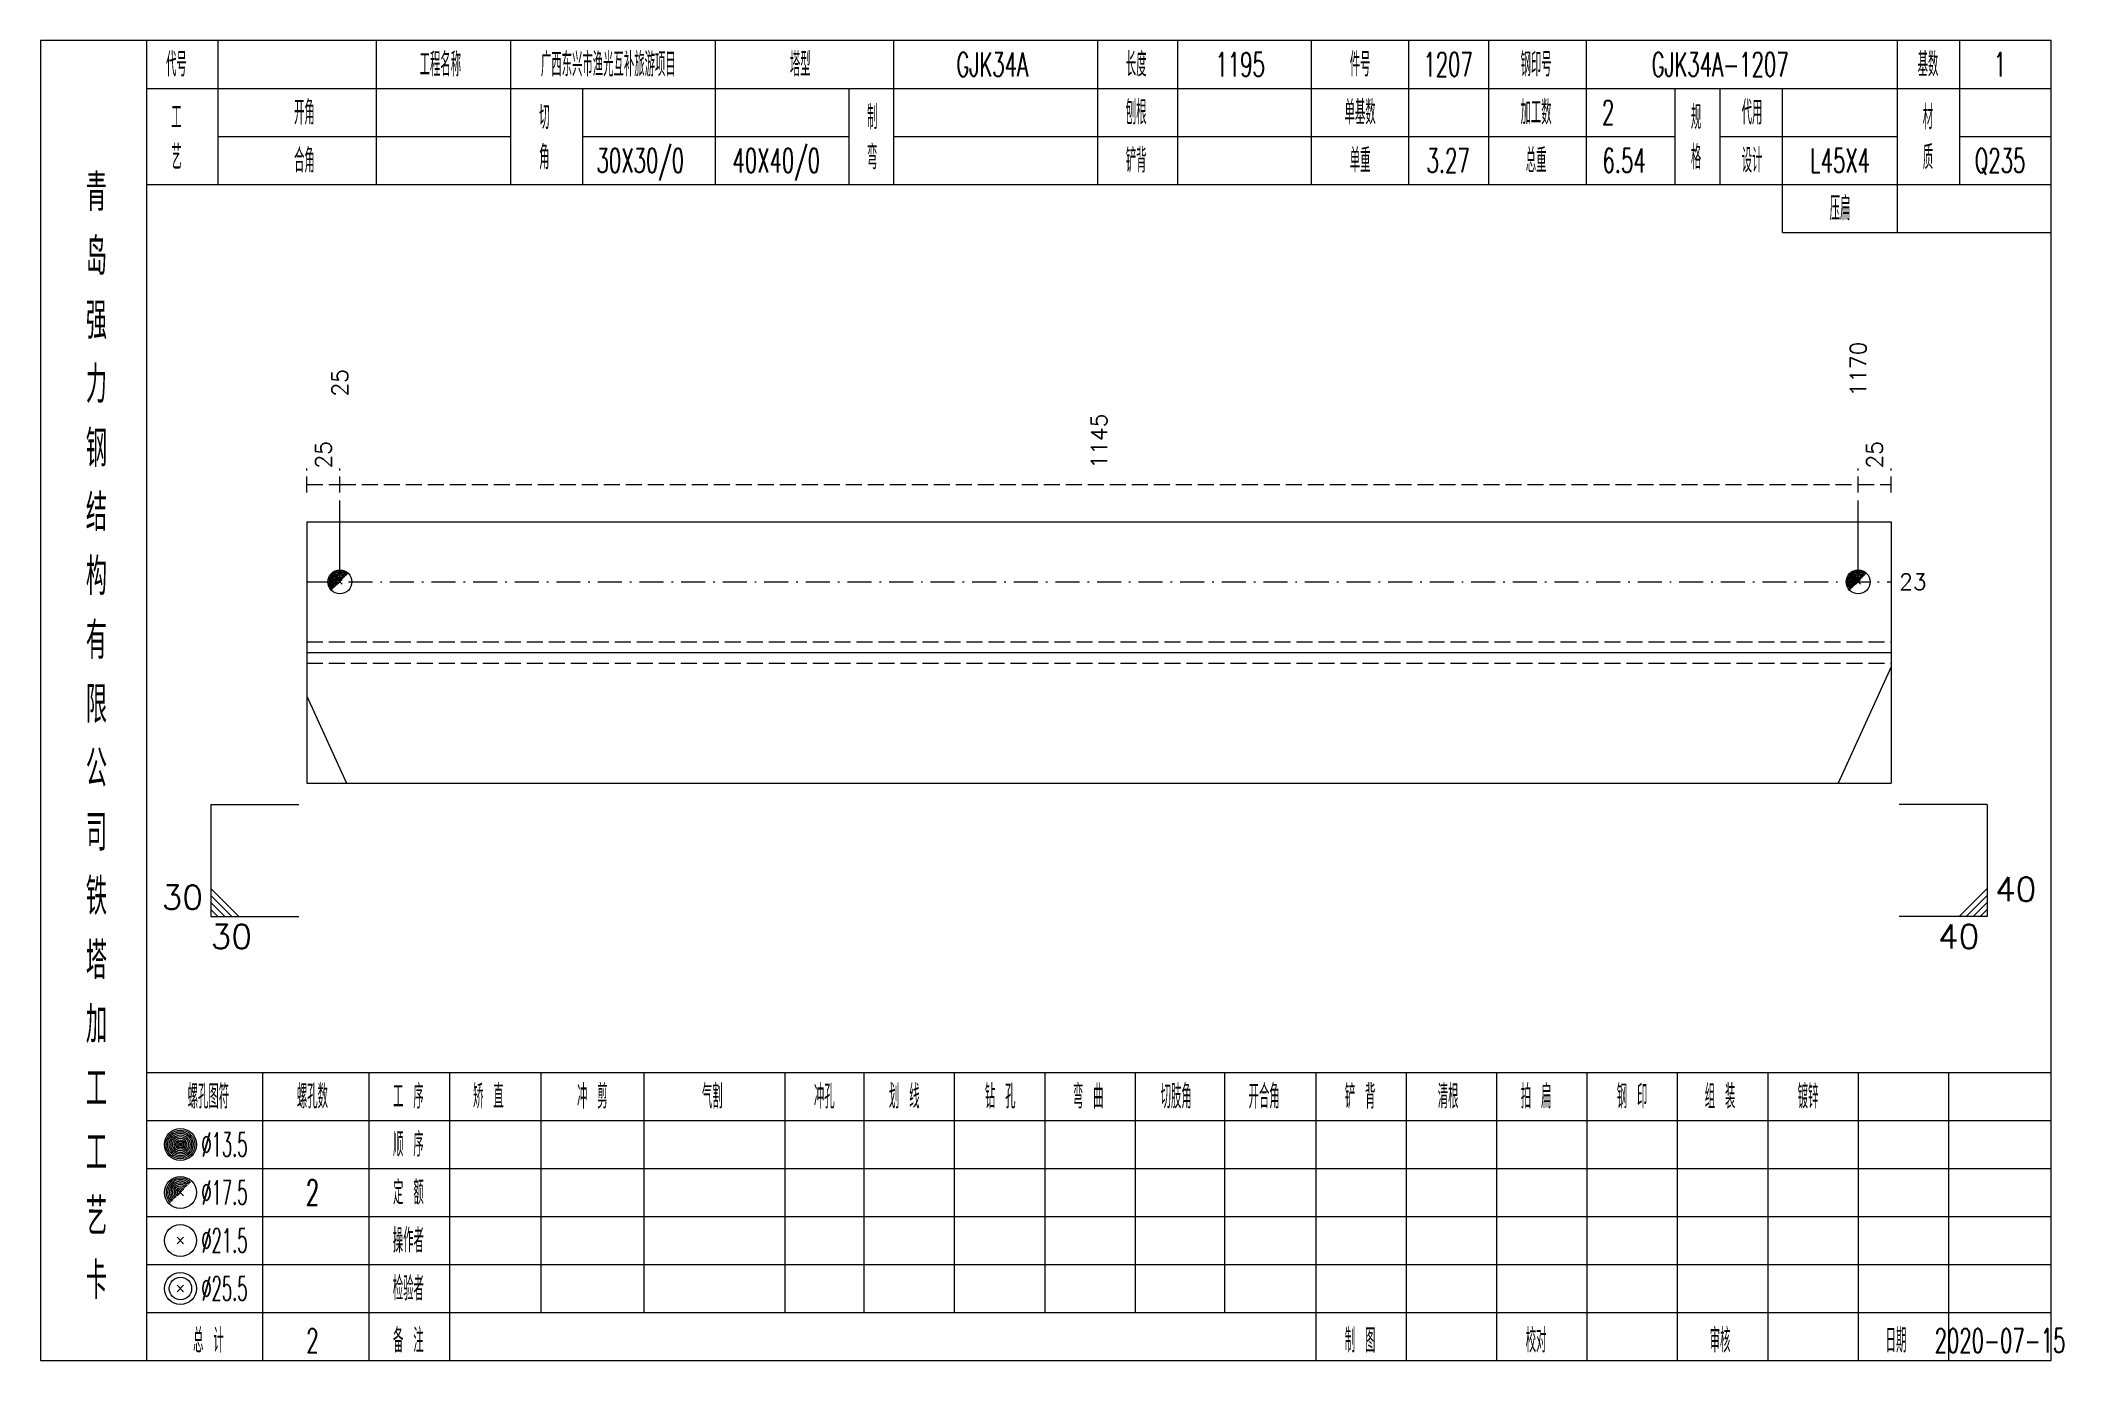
# Model space of a CAD drawing. Extents: x 0 to 2606, y -377 to 6479.
# Drawn here: x 2352.6 to 2605.5, y 1400 to 1565 of the extents above; entities that cross this region are included whole.
import ezdxf
from ezdxf.enums import TextEntityAlignment as Align

# ---------------------------------------------------------------- set-up
doc = ezdxf.new("R2010")
doc.units = 0
doc.header["$MEASUREMENT"] = 0
doc.linetypes.add('一点画线', pattern=[5.2, 3, -1, 0.2, -1])
doc.linetypes.add('虚线', pattern=[2.75, 2, -0.75])
doc.layers.get('0').update_dxf_attribs({"linetype": 'CONTINUOUS', "lineweight": 25})
doc.layers.add('1', color=7, linetype='CONTINUOUS', lineweight=25)
doc.layers.add('4', color=7, linetype='CONTINUOUS', lineweight=25)
doc.styles.get("Standard").update_dxf_attribs({"font": 'simplex.shx', "width": 0.7, "height": 3, "bigfont": 'gbhzfs.shx'})

msp = doc.modelspace()

# ---------------------------------------------------------------- texts
at = {"color": 7, "linetype": 'Continuous', "lineweight": 13}
for s, p in [('1170', (2579.86, 1520.5)), ('25', (2390.04, 1520.5))]:
    msp.add_text(s, height=2, rotation=90, dxfattribs=at).set_placement(p, align=Align.MIDDLE_LEFT)
at = {"color": 8, "linetype": 'Continuous', "lineweight": 9}
for s, p in [('1145', (2484.95, 1511.5)), ('25', (2387.97, 1511.5)), ('25', (2581.93, 1511.5))]:
    msp.add_text(s, height=2, rotation=90, dxfattribs=at).set_placement(p, align=Align.MIDDLE_LEFT)
at = {"color": 7, "linetype": 'Continuous', "lineweight": 13}
msp.add_text('23', height=2, dxfattribs=at).set_placement((2585, 1497.33), align=Align.MIDDLE_LEFT)
msp.add_text('40', height=3, dxfattribs=at).set_placement((2597, 1456.5), align=Align.BOTTOM_LEFT)
msp.add_text('30', height=3, dxfattribs=at).set_placement((2372.9, 1455.5), align=Align.BOTTOM_RIGHT)
msp.add_text('30', height=3, dxfattribs=at).set_placement((2373.9, 1454.5), align=Align.TOP_LEFT)
msp.add_text('40', height=3, dxfattribs=at).set_placement((2595, 1454.5), align=Align.TOP_RIGHT)
at = {"layer": '4', "color": 1, "linetype": 'Continuous', "lineweight": 13}
for s, height, width, p in [('代号', 3, 0.6, (2369.6, 1562)), ('工程名称', 3, 0.6, (2402.6, 1562)), ('广西东兴市渔光互补旅游项目', 3, 0.6, (2423.6, 1562)), ('塔型', 3, 0.6, (2447.6, 1562)), ('GJK34A', 3, 0.6, (2471.6, 1562)), ('长度', 3, 0.6, (2489.6, 1562)), ('1195', 3, 0.6, (2502.6, 1562)), ('件号', 3, 0.6, (2517.6, 1562)), ('1207', 3, 0.6, (2528.6, 1562)), ('钢印号', 3, 0.6, (2539.6, 1562)), ('GJK34A-1207', 3, 0.6, (2562.6, 1562)), ('基数', 3, 0.6, (2588.6, 1562)), ('1', 3, 0.6, (2597.6, 1562)), ('工', 3, 0.6, (2369.6, 1555.4)), ('开角', 3, 0.6, (2385.6, 1556)), ('切', 3, 0.6, (2415.6, 1555.4)), ('制', 3, 0.6, (2456.6, 1555.4)), ('刨根', 3, 0.6, (2489.6, 1556)), ('单基数', 3, 0.6, (2517.6, 1556)), ('加工数', 3, 0.6, (2539.6, 1556)), ('2', 3, 0.6, (2548.6, 1556)), ('规', 3, 0.6, (2559.6, 1555.4)), ('代用', 3, 0.6, (2566.6, 1556)), ('材', 3, 0.6, (2588.6, 1555.4)), ('艺', 3, 0.6, (2369.6, 1550.4)), ('合角', 3, 0.6, (2385.6, 1550)), ('角', 3, 0.6, (2415.6, 1550.4)), ('30X30/0', 3, 0.6, (2427.6, 1550)), ('40X40/0', 3, 0.6, (2444.6, 1550)), ('弯', 3, 0.6, (2456.6, 1550.4)), ('铲背', 3, 0.6, (2489.6, 1550)), ('单重', 3, 0.6, (2517.6, 1550)), ('3.27', 3, 0.6, (2528.6, 1550)), ('总重', 3, 0.6, (2539.6, 1550)), ('6.54', 3, 0.6, (2550.6, 1550)), ('格', 3, 0.6, (2559.6, 1550.4)), ('设计', 3, 0.6, (2566.6, 1550)), ('L45X4', 3, 0.6, (2577.6, 1550)), ('质', 3, 0.6, (2588.6, 1550.4)), ('Q235', 3, 0.6, (2597.6, 1550)), ('青', 4.6, 0.8, (2359.6, 1546)), ('压扁', 3, 0.6, (2577.6, 1544)), ('岛', 4.6, 0.8, (2359.6, 1538)), ('强', 4.6, 0.8, (2359.6, 1530)), ('力', 4.6, 0.8, (2359.6, 1522)), ('钢', 4.6, 0.8, (2359.6, 1514)), ('结', 4.6, 0.8, (2359.6, 1506)), ('构', 4.6, 0.8, (2359.6, 1498)), ('有', 4.6, 0.8, (2359.6, 1490)), ('限', 4.6, 0.8, (2359.6, 1482)), ('公', 4.6, 0.8, (2359.6, 1474)), ('司', 4.6, 0.8, (2359.6, 1466)), ('铁', 4.6, 0.8, (2359.6, 1458)), ('塔', 4.6, 0.8, (2359.6, 1450)), ('加', 4.6, 0.8, (2359.6, 1442)), ('工', 4.6, 0.8, (2359.6, 1434)), ('螺孔图符', 3, 0.6, (2373.6, 1433)), ('螺孔数', 3, 0.6, (2386.6, 1433)), ('工 序', 3, 0.6, (2398.6, 1433)), ('矫 直', 3, 0.6, (2408.6, 1433)), ('冲 剪', 3, 0.6, (2421.6, 1433)), ('气割', 3, 0.6, (2436.6, 1433)), ('冲孔', 3, 0.6, (2450.6, 1433)), ('划 线', 3, 0.6, (2460.6, 1433)), ('钻 孔', 3, 0.6, (2472.6, 1433)), ('弯 曲', 3, 0.6, (2483.6, 1433)), ('切肢角', 3, 0.6, (2494.6, 1433)), ('开合角', 3, 0.6, (2505.6, 1433)), ('铲 背', 3, 0.6, (2517.6, 1433)), ('清根', 3, 0.6, (2528.6, 1433)), ('拍 扁', 3, 0.6, (2539.6, 1433)), ('钢 印', 3, 0.6, (2551.6, 1433)), ('组 装', 3, 0.6, (2562.6, 1433)), ('镀锌', 3, 0.6, (2573.6, 1433)), ('工', 4.6, 0.8, (2359.6, 1426)), ('%%C13.5', 3, 0.5, (2375.6, 1427)), ('顺 序', 3, 0.6, (2398.6, 1427)), ('%%C17.5', 3, 0.5, (2375.6, 1421)), ('2', 3.2, 0.6, (2386.6, 1421)), ('定 额', 3, 0.6, (2398.6, 1421)), ('艺', 4.6, 0.8, (2359.6, 1418)), ('%%C21.5', 3, 0.5, (2375.6, 1415)), ('操作者', 3, 0.6, (2398.6, 1415)), ('卡', 4.6, 0.8, (2359.6, 1410)), ('%%C25.5', 3, 0.5, (2375.6, 1409)), ('检验者', 3, 0.6, (2398.6, 1409)), ('总 计', 3, 0.6, (2373.6, 1402.5)), ('2', 3, 0.6, (2386.6, 1402.5)), ('备 注', 3, 0.6, (2398.6, 1402.5)), ('制 图', 3, 0.6, (2517.6, 1402.5)), ('校对', 3, 0.6, (2539.6, 1402.5)), ('审核', 3, 0.6, (2562.6, 1402.5)), ('日期', 3, 0.6, (2584.6, 1402.5)), ('2020-07-15', 3, 0.6, (2597.6, 1402.5))]:
    msp.add_text(s, height=height, dxfattribs=dict(at, width=width)).set_placement(p, align=Align.MIDDLE_CENTER)

# ---------------------------------------------------------------- linework, layer by layer
at = {"color": 8, "linetype": '虚线', "lineweight": 9}
for p, q in [((2385.9, 1508.5), (2385.9, 1511.5)), ((2390.04, 1508.5), (2390.04, 1511.5)), ((2390.04, 1508.5), (2390.04, 1511.5)), ((2579.86, 1508.5), (2579.86, 1511.5)), ((2579.86, 1508.5), (2579.86, 1511.5)), ((2584, 1508.5), (2584, 1511.5)), ((2385.9, 1509.5), (2390.04, 1509.5)), ((2390.04, 1509.5), (2579.86, 1509.5)), ((2579.86, 1509.5), (2584, 1509.5))]:
    msp.add_line(p, q, dxfattribs=at)
at = {"color": 7, "linetype": 'Continuous', "lineweight": 13}
for p, q in [((2390.04, 1497.33), (2390.04, 1507.5)), ((2579.86, 1497.33), (2579.86, 1507.5)), ((2584, 1486.69), (2577.37, 1472.17)), ((2385.9, 1483.06), (2390.87, 1472.17)), ((2373.9, 1469.5), (2384.9, 1469.5)), ((2373.9, 1469.5), (2373.9, 1455.5)), ((2596, 1469.5), (2585, 1469.5)), ((2596, 1469.5), (2596, 1455.5)), ((2377.4, 1455.5), (2373.9, 1459)), ((2376.53, 1455.5), (2373.9, 1458.12)), ((2375.65, 1455.5), (2373.9, 1457.25)), ((2592.5, 1455.5), (2596, 1459)), ((2593.38, 1455.5), (2596, 1458.12)), ((2594.25, 1455.5), (2596, 1457.25)), ((2374.78, 1455.5), (2373.9, 1456.38)), ((2373.9, 1455.5), (2384.9, 1455.5)), ((2596, 1455.5), (2585, 1455.5)), ((2595.12, 1455.5), (2596, 1456.38))]:
    msp.add_line(p, q, dxfattribs=at)
at = {"color": 7, "linetype": 'Continuous', "lineweight": 18}
for p, q in [((2385.9, 1504.83), (2385.9, 1472.17)), ((2385.9, 1504.83), (2584, 1504.83)), ((2584, 1504.83), (2584, 1472.17)), ((2385.9, 1488.5), (2584, 1488.5))]:
    msp.add_line(p, q, dxfattribs=at)
at = {"color": 7, "linetype": 'Continuous', "lineweight": 0}
for p, q in [((2389.74, 1497.03), (2390.34, 1497.63)), ((2389.74, 1497.63), (2390.34, 1497.03)), ((2579.56, 1497.03), (2580.16, 1497.63)), ((2579.56, 1497.63), (2580.16, 1497.03))]:
    msp.add_line(p, q, dxfattribs=at)
at = {"color": 3, "linetype": '一点画线', "lineweight": 13}
msp.add_line((2385.9, 1497.33), (2584, 1497.33), dxfattribs=at)
at = {"color": 1, "linetype": '虚线', "lineweight": 18}
for p, q in [((2385.9, 1489.83), (2584, 1489.83)), ((2385.9, 1487.17), (2584, 1487.17))]:
    msp.add_line(p, q, dxfattribs=at)
at = {"color": 7, "linetype": 'Continuous', "lineweight": 13}
for centre in [(2390.04, 1497.33), (2579.86, 1497.33)]:
    msp.add_circle(centre, 1.5, dxfattribs=at)
for centre, radius in [((2390.04, 1497.33), 1.35), ((2390.04, 1497.33), 1.2), ((2390.04, 1497.33), 1.05), ((2390.04, 1497.33), 0.9), ((2390.04, 1497.33), 0.75), ((2390.04, 1497.33), 0.6), ((2390.04, 1497.33), 0.45), ((2390.04, 1497.33), 0.3), ((2390.04, 1497.33), 0.15), ((2579.86, 1497.33), 1.35), ((2579.86, 1497.33), 1.2), ((2579.86, 1497.33), 1.05), ((2579.86, 1497.33), 0.9), ((2579.86, 1497.33), 0.75), ((2579.86, 1497.33), 0.6), ((2579.86, 1497.33), 0.45), ((2579.86, 1497.33), 0.3), ((2579.86, 1497.33), 0.15)]:
    msp.add_arc(centre, radius, 45, 225, dxfattribs=at)
at = {"layer": '1', "color": 7, "linetype": 'Continuous', "lineweight": 18}
msp.add_line((2385.9, 1472.17), (2584, 1472.17), dxfattribs=at)
at = {"layer": '4', "color": 1, "linetype": 'Continuous', "lineweight": 18}
for p, q in [((2365.9, 1400), (2365.9, 1565)), ((2374.8, 1547), (2374.8, 1565)), ((2394.6, 1547), (2394.6, 1565)), ((2411.4, 1547), (2411.4, 1565)), ((2437, 1547), (2437, 1565)), ((2459.3, 1547), (2459.3, 1565)), ((2484.8, 1547), (2484.8, 1565)), ((2494.8, 1547), (2494.8, 1565)), ((2511.5, 1547), (2511.5, 1565)), ((2523.7, 1547), (2523.7, 1565)), ((2533.7, 1547), (2533.7, 1565)), ((2545.9, 1547), (2545.9, 1565)), ((2584.8, 1541), (2584.8, 1565)), ((2592.6, 1547), (2592.6, 1565)), ((2365.9, 1559), (2604, 1559)), ((2420.4, 1547), (2420.4, 1559)), ((2453.7, 1547), (2453.7, 1559)), ((2557, 1547), (2557, 1559)), ((2562.6, 1547), (2562.6, 1559)), ((2570.4, 1541), (2570.4, 1559)), ((2374.8, 1553), (2411.4, 1553)), ((2420.4, 1553), (2453.7, 1553)), ((2459.3, 1553), (2557, 1553)), ((2562.6, 1553), (2584.8, 1553)), ((2592.6, 1553), (2604, 1553)), ((2365.9, 1547), (2604, 1547)), ((2570.4, 1541), (2604, 1541)), ((2365.9, 1436), (2604, 1436)), ((2380.4, 1400), (2380.4, 1436)), ((2393.7, 1400), (2393.7, 1436)), ((2403.8, 1400), (2403.8, 1436)), ((2415.2, 1406), (2415.2, 1436)), ((2428.1, 1406), (2428.1, 1436)), ((2445.7, 1406), (2445.7, 1436)), ((2455.6, 1406), (2455.6, 1436)), ((2466.9, 1406), (2466.9, 1436)), ((2478.2, 1406), (2478.2, 1436)), ((2489.5, 1406), (2489.5, 1436)), ((2500.7, 1406), (2500.7, 1436)), ((2512.1, 1406), (2512.1, 1436)), ((2523.4, 1406), (2523.4, 1436)), ((2534.7, 1406), (2534.7, 1436)), ((2546, 1406), (2546, 1436)), ((2557.3, 1406), (2557.3, 1436)), ((2568.6, 1406), (2568.6, 1436)), ((2579.9, 1406), (2579.9, 1436)), ((2591.2, 1406), (2591.2, 1436)), ((2365.9, 1430), (2604, 1430)), ((2365.9, 1424), (2604, 1424)), ((2365.9, 1418), (2604, 1418)), ((2365.9, 1412), (2604, 1412)), ((2365.9, 1406), (2604, 1406)), ((2512.1, 1400), (2512.1, 1406)), ((2523.4, 1400), (2523.4, 1406)), ((2534.7, 1400), (2534.7, 1406)), ((2546, 1400), (2546, 1406)), ((2557.3, 1400), (2557.3, 1406)), ((2568.6, 1400), (2568.6, 1406)), ((2579.9, 1400), (2579.9, 1406)), ((2591.2, 1400), (2591.2, 1406))]:
    msp.add_line(p, q, dxfattribs=at)
at = {"layer": '4', "color": 7, "linetype": 'Continuous', "lineweight": 13}
for p, q in [((2369.9, 1426.8), (2370.3, 1427.2)), ((2370.3, 1426.8), (2369.9, 1427.2)), ((2369.7, 1414.6), (2370.5, 1415.4)), ((2370.5, 1414.6), (2369.7, 1415.4)), ((2369.7, 1408.6), (2370.5, 1409.4)), ((2370.5, 1408.6), (2369.7, 1409.4))]:
    msp.add_line(p, q, dxfattribs=at)
at = {"layer": '4', "color": 7, "linetype": 'Continuous', "lineweight": 0}
for p, q in [((2369.7, 1420.6), (2370.5, 1421.4)), ((2369.7, 1421.4), (2370.5, 1420.6))]:
    msp.add_line(p, q, dxfattribs=at)
at = {"layer": '4', "color": 1, "linetype": 'Continuous', "lineweight": 18}
msp.add_lwpolyline([(2352.6, 1565), (2352.6, 1400), (2604, 1400), (2604, 1565)], close=True, dxfattribs=at)
at = {"layer": '4', "color": 7, "linetype": 'Continuous', "lineweight": 13}
for centre, radius in [((2370.1, 1427), 2), ((2370.1, 1427), 1.8), ((2370.1, 1427), 1.6), ((2370.1, 1427), 1.4), ((2370.1, 1427), 1.2), ((2370.1, 1427), 1), ((2370.1, 1427), 0.8), ((2370.1, 1427), 0.6), ((2370.1, 1427), 0.4), ((2370.1, 1427), 0.2), ((2370.1, 1421), 2), ((2370.1, 1415), 2), ((2370.1, 1409), 2), ((2370.1, 1409), 1.4)]:
    msp.add_circle(centre, radius, dxfattribs=at)
for radius in [1.8, 1.6, 1.4, 1.2, 1, 0.8, 0.6, 0.4, 0.2]:
    msp.add_arc((2370.1, 1421), radius, 45, 225, dxfattribs=at)

msp.set_redraw_order([(e.dxf.handle, doc.entitydb.next_handle()) for e in msp.query("TEXT MTEXT ATTDEF DIMENSION ARC_DIMENSION")])  # texts and dimensions are drawn at this point

doc.saveas('drawing.dxf')
